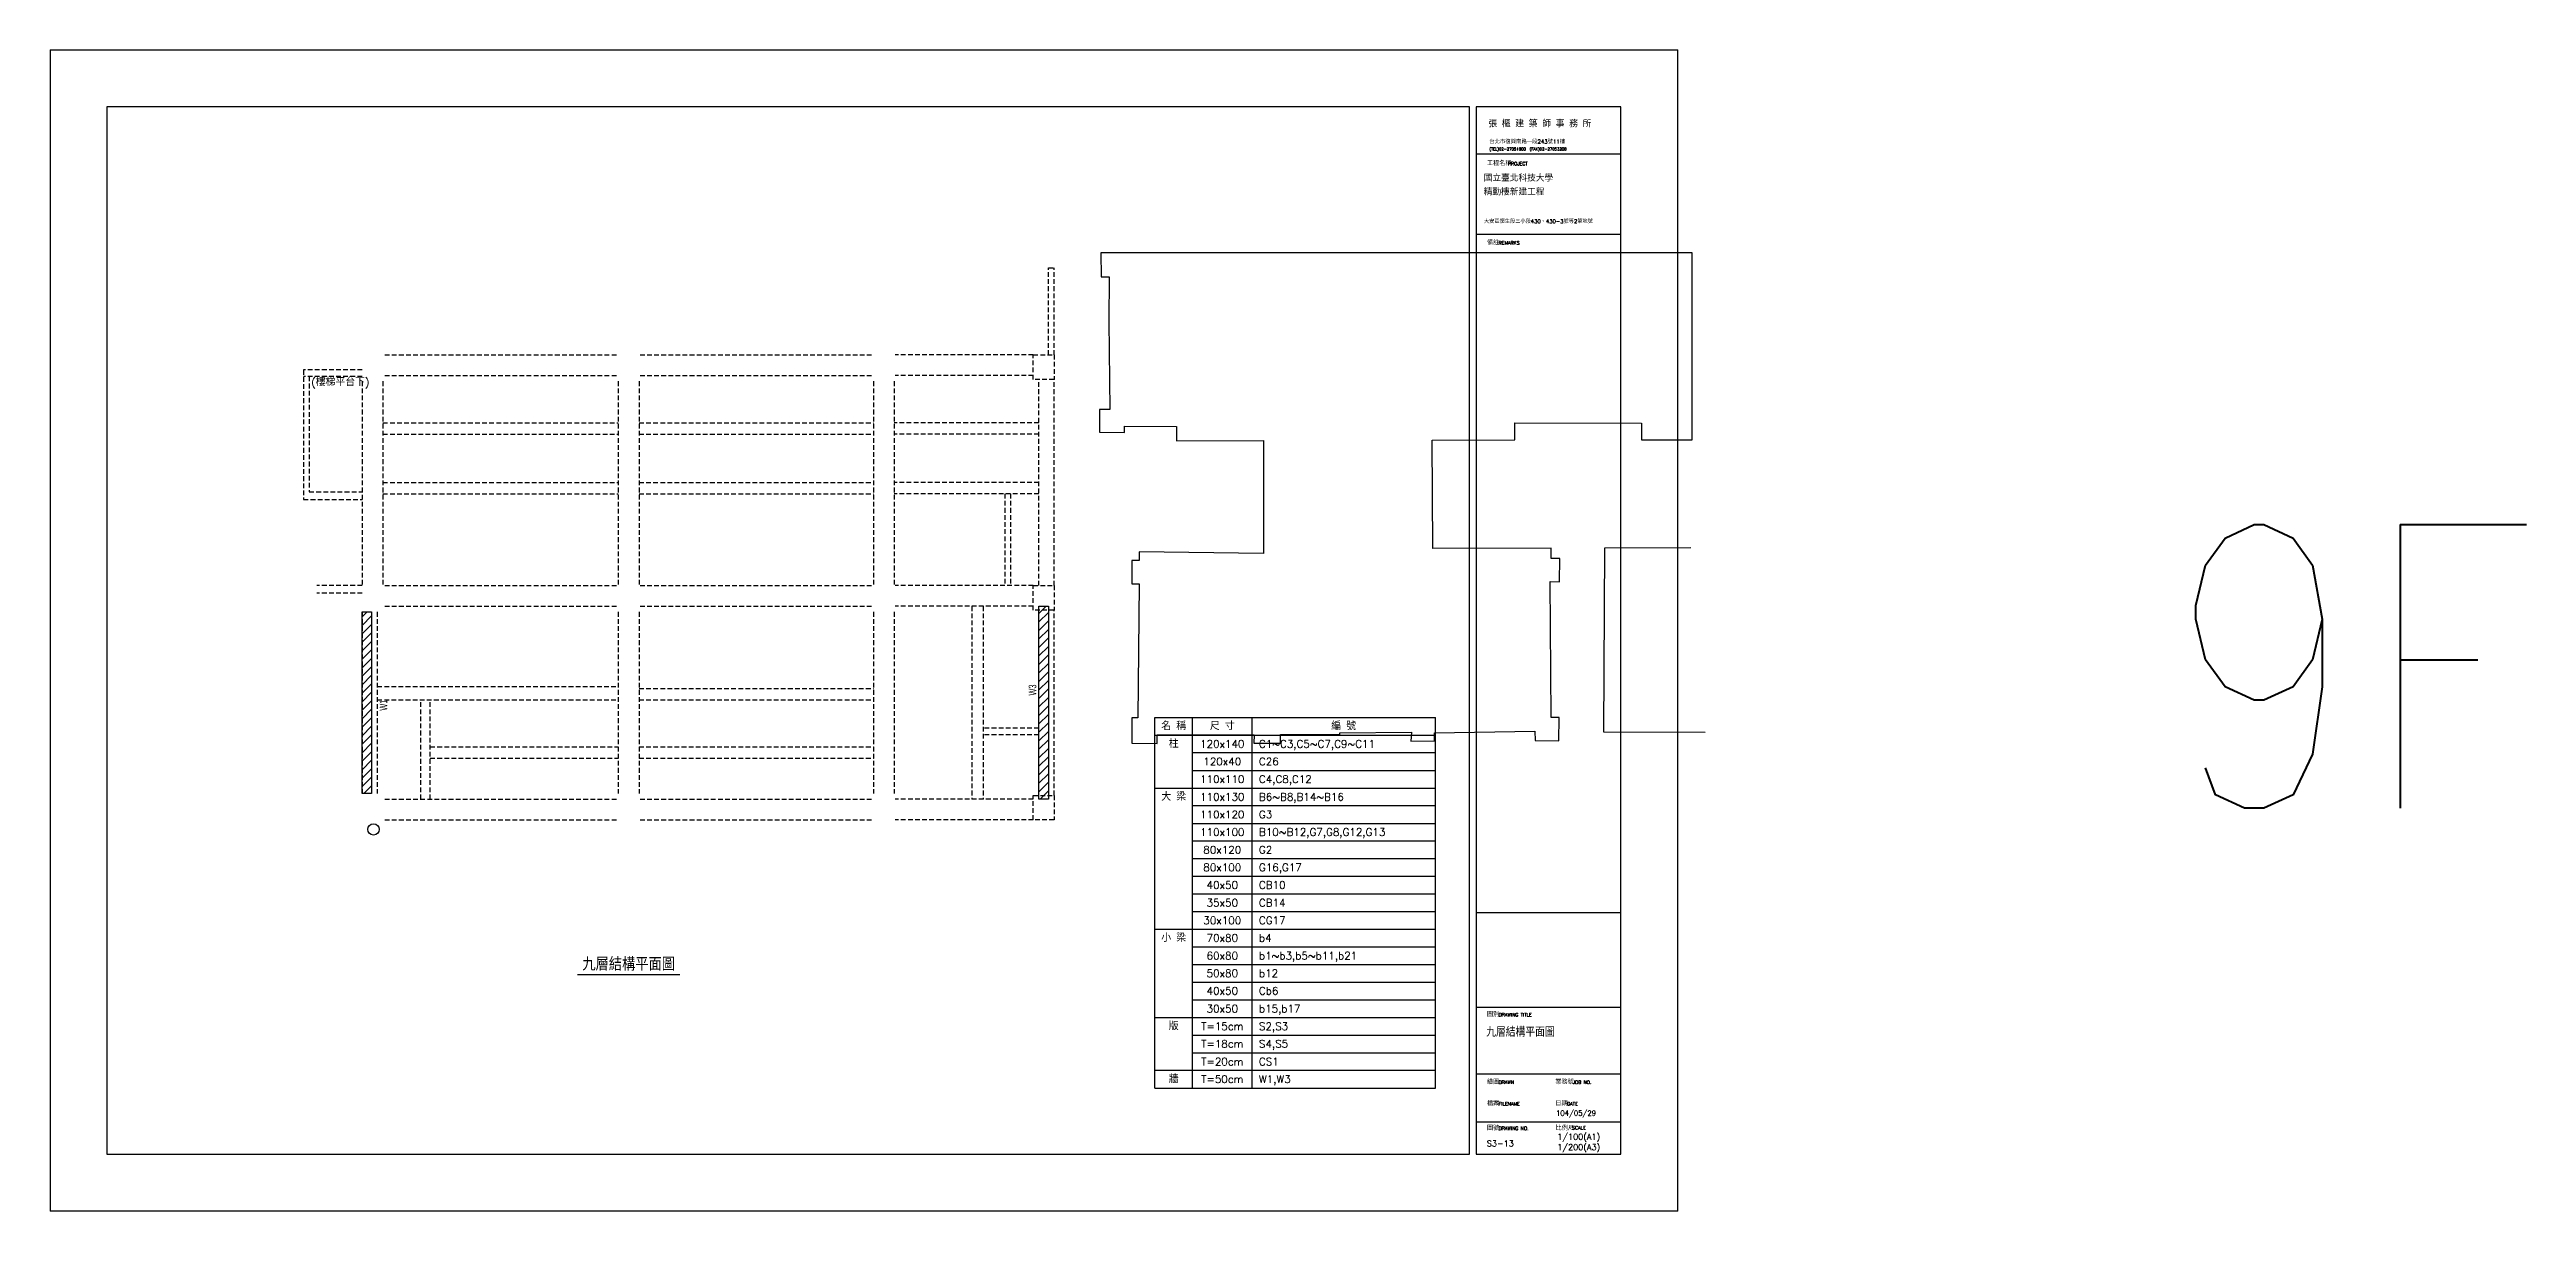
# Model space of a CAD drawing. Header units: millimetres. Extents: x -6716 to 14417, y -6142 to 137521.
# Drawn here: x -2 to 13100, y 42978 to 49123 of the extents above; entities that cross this region are included whole.
import ezdxf
from ezdxf.enums import TextEntityAlignment as Align

# ---------------------------------------------------------------- set-up
doc = ezdxf.new("R2010")
doc.units = ezdxf.units.MM
doc.header["$LTSCALE"] = 100
doc.linetypes.add('HIDDEN', pattern=[0.375, 0.25, -0.125])
for name, color, linetype in [('0-BEAM01', 4, 'HIDDEN'), ('0-BEAM02', 241, 'HIDDEN'), ('0-COL0', 7, 'HIDDEN'), ('0-HATCH', 9, 'Continuous'), ('0-NOTES', 7, 'Continuous'), ('0-TEXT01', 4, 'Continuous'), ('0-TEXTN', 4, 'Continuous'), ('0-TEXTW', 3, 'Continuous'), ('0-WALL', 7, 'HIDDEN'), ('0-施工圖框$0$TEXT-圖框', 3, 'Continuous'), ('0-施工圖框$0$圖框', 7, 'Continuous'), ('CTEXT', 7, 'Continuous'), ('TEXT-標題', 3, 'Continuous'), ('TITLE', 7, 'Continuous')]:
    doc.layers.add(name, color=color, linetype=linetype)
doc.layers.add('RA-Floor-Origin', color=3, linetype='Continuous', lineweight=30)
doc.layers.add('RA-Floor.BoundingBox', color=55, linetype='Continuous', lineweight=20)
doc.layers.add('鄰房', color=2, linetype='Continuous', plot=False)
doc.styles.add('0-施工圖框$0$TXT', font='romans.shx', dxfattribs={"bigfont": 'chineset.shx'})
doc.styles.add('3-AUCAD', font='aucad.shx', dxfattribs={"width": 0.67, "height": 30, "bigfont": 'single.shx'})
doc.styles.add('CHINA', font='romans.shx', dxfattribs={"width": 0.8, "bigfont": 'china.shx'})

msp = doc.modelspace()

# ---------------------------------------------------------------- texts
at = {"color": 2, "lineweight": 25, "style": 'CHINA', "width": 0.8}
msp.add_text('9F', height=1500, dxfattribs=at).set_placement((13151, 45110), align=Align.RIGHT)
at = {"layer": '0-TEXT01', "style": '0-施工圖框$0$TXT'}
msp.add_text('(樓梯平台下)', height=40, dxfattribs=at).set_placement((1382, 47343))
at = {"layer": '0-TEXTN', "style": '0-施工圖框$0$TXT'}
for s, p in [('名 稱', (5944, 45544)), ('柱', (5944, 45450)), ('120x140', (6201, 45450)), ('尺 寸', (6201, 45544)), ('編 號', (6843, 45544)), ('120x40', (6201, 45357)), ('110x110', (6201, 45264)), ('大 梁', (5944, 45170)), ('110x130', (6201, 45170)), ('110x120', (6201, 45077)), ('110x100', (6201, 44984)), ('80x120', (6201, 44890)), ('80x100', (6201, 44797)), ('40x50', (6201, 44704)), ('35x50', (6201, 44610)), ('小 梁', (5944, 44424)), ('30x100', (6201, 44517)), ('70x80', (6201, 44424)), ('60x80', (6201, 44330)), ('50x80', (6201, 44237)), ('40x50', (6201, 44144)), ('30x50', (6201, 44050)), ('版', (5944, 43957)), ('T=15cm', (6201, 43957)), ('T=18cm', (6201, 43864)), ('T=20cm', (6201, 43770)), ('牆', (5944, 43677)), ('T=50cm', (6201, 43677))]:
    msp.add_text(s, height=40, dxfattribs=at).set_placement(p, align=Align.MIDDLE_CENTER)
for s, p in [('C1~C3,C5~C7,C9~C11', (6395, 45430)), ('C26', (6395, 45337)), ('C4,C8,C12', (6395, 45244)), ('G3', (6395, 45057)), ('B6~B8,B14~B16', (6395, 45150)), ('B10~B12,G7,G8,G12,G13', (6395, 44964)), ('G2', (6395, 44870)), ('G16,G17', (6395, 44777)), ('CB10', (6395, 44684)), ('CB14', (6395, 44590)), ('CG17', (6395, 44497)), ('b4', (6395, 44404)), ('b1~b3,b5~b11,b21', (6395, 44310)), ('Cb6', (6395, 44124)), ('b12', (6395, 44217)), ('b15,b17', (6395, 44030)), ('S2,S3', (6395, 43937)), ('S4,S5', (6395, 43844)), ('CS1', (6395, 43750)), ('W1,W3', (6395, 43657))]:
    msp.add_text(s, height=40, dxfattribs=at).set_placement(p)
at = {"layer": '0-TEXTW', "style": '3-AUCAD', "width": 0.67}
for s, p in [('W3', (5217, 45706)), ('W1', (1784, 45626))]:
    msp.add_text(s, height=40, rotation=90, dxfattribs=at).set_placement(p)
at = {"layer": '0-施工圖框$0$TEXT-圖框', "color": 3, "style": '0-施工圖框$0$TXT'}
msp.add_text('104/05/29', height=26.9, dxfattribs=at).set_placement((7966, 43484))
at = {"layer": '0-施工圖框$0$圖框', "color": 4, "style": '0-施工圖框$0$TXT'}
for s, height, p in [('張 樞 建 築 師 事 務 所', 35, (7608, 48712)), ('台北市復興南路一段243號11樓', 21, (7613, 48625)), ('工程名稱', 24, (7601, 48509)), ('(TEL)02-27051800  (FAX)02-27053208', 14.7, (7614, 48589)), ('PROJECT', 18, (7712, 48510)), ('備註', 24, (7601, 48090)), ('REMARKS', 18, (7663, 48091)), ('圖別', 24, (7601, 44008)), ('DRAWING TITLE', 18, (7663, 44009)), ('繪圖', 24, (7601, 43651)), ('DRAWN', 18, (7663, 43652)), ('業務號', 24, (7963, 43651)), ('JOB NO.', 18, (8054, 43652)), ('檔案', 24, (7601, 43537)), ('FILENAME', 18, (7663, 43538)), ('日期', 24, (7963, 43537)), ('DATE', 18, (8025, 43538)), ('圖號', 24, (7601, 43407)), ('DRAWING NO.', 18, (7663, 43408)), ('比例尺', 24, (7964, 43407)), ('SCALE', 18, (8051, 43411))]:
    msp.add_text(s, height=height, dxfattribs=at).set_placement(p)
at = {"layer": '0-施工圖框$0$圖框', "color": 3, "style": '0-施工圖框$0$TXT'}
for s, height, p in [('精勤樓新建工程', 34, (7584, 48352)), ('國立臺北科技大學', 34, (7584, 48425)), ('大安區懷生段三小段430、430-3號等2筆地號', 20.41, (7585, 48204))]:
    msp.add_text(s, height=height, dxfattribs=at).set_placement(p)
at = {"layer": 'CTEXT', "style": '0-施工圖框$0$TXT'}
msp.add_text('九層結構平面圖', height=70, dxfattribs=at).set_placement((3061, 44251), align=Align.CENTER)
at = {"layer": 'TEXT-標題', "ltscale": 200, "style": '0-施工圖框$0$TXT'}
for s, height, p in [('九層結構平面圖', 45, (7597, 43902)), ('1/100(A1)', 31.5, (7973, 43357)), ('S3-13', 31.5, (7600, 43321)), ('1/200(A3)', 31.5, (7973, 43302))]:
    msp.add_text(s, height=height, dxfattribs=at).set_placement(p)

# ---------------------------------------------------------------- hatches: boundary and pattern name
at = {"layer": '0-HATCH'}
h = msp.add_hatch(dxfattribs=at)
h.set_pattern_fill('ANSI31', color=256, scale=10, style=0)
h.set_pattern_definition([(45, (0.0002, -56871.005), (-22.45064, 22.45064), [])])
h.paths.add_polyline_path([(1701, 45188), (1651, 45188), (1651, 46148), (1701, 46148)])
h = msp.add_hatch(dxfattribs=at)
h.set_pattern_fill('ANSI31', color=256, scale=10, style=0)
h.set_pattern_definition([(45, (-30, -56871.005), (-22.45064, 22.45064), [])])
h.paths.add_polyline_path([(5281, 45158), (5231, 45158), (5231, 46178), (5281, 46178)])

# ---------------------------------------------------------------- linework, layer by layer
at = {"layer": '0-BEAM01'}
for p, q in [((5281, 47508), (5281, 47968)), ((5281, 47968), (5311, 47968)), ((5311, 47508), (5311, 47968)), ((1771, 47508), (3001, 47508)), ((3121, 47508), (4351, 47508)), ((5201, 47508), (4471, 47508)), ((1651, 47428), (1341, 47428)), ((1651, 47393), (1341, 47393)), ((1651, 47368), (1651, 46288)), ((1761, 47368), (1761, 46288)), ((1771, 47398), (3001, 47398)), ((3006, 47368), (3006, 46288)), ((3116, 47368), (3116, 46288)), ((3121, 47398), (4351, 47398)), ((4356, 47368), (4356, 46288)), ((4466, 47368), (4466, 46288)), ((5201, 47398), (4471, 47398)), ((5231, 46288), (5231, 47378)), ((5311, 46288), (5311, 47378)), ((1651, 46288), (1411, 46288)), ((1771, 46288), (3001, 46288)), ((3121, 46288), (4351, 46288)), ((5201, 46288), (4471, 46288)), ((1651, 46248), (1411, 46248)), ((1651, 46148), (1651, 45188)), ((1731, 46148), (1731, 45188)), ((1771, 46178), (3001, 46178)), ((3006, 46148), (3006, 45188)), ((3116, 46148), (3116, 45188)), ((3121, 46178), (4351, 46178)), ((4356, 46148), (4356, 45188)), ((4466, 46148), (4466, 45188)), ((5201, 46178), (4471, 46178)), ((5231, 45178), (5231, 46158)), ((5311, 45178), (5311, 46158)), ((1771, 45158), (3001, 45158)), ((3121, 45158), (4351, 45158)), ((5201, 45158), (4471, 45158)), ((1771, 45048), (3001, 45048)), ((3121, 45048), (4351, 45048)), ((5201, 45048), (4471, 45048))]:
    msp.add_line(p, q, dxfattribs=at)
at = {"layer": '0-BEAM02'}
for p, q in [((1341, 47428), (1341, 46743)), ((1371, 47393), (1371, 46783)), ((1761, 47148), (3006, 47148)), ((1761, 47088), (3006, 47088)), ((3116, 47148), (4356, 47148)), ((3116, 47088), (4356, 47088)), ((5231, 47148), (4466, 47148)), ((5231, 47088), (4466, 47088)), ((1371, 46783), (1651, 46783)), ((1761, 46833), (3006, 46833)), ((3116, 46833), (4356, 46833)), ((5231, 46833), (4466, 46833)), ((1341, 46743), (1651, 46743)), ((1761, 46773), (3006, 46773)), ((3116, 46773), (4356, 46773)), ((5231, 46773), (4466, 46773)), ((5051, 46773), (5051, 46288)), ((5081, 46773), (5081, 46288)), ((4876, 46178), (4876, 45158)), ((4936, 46178), (4936, 45158)), ((1731, 45753), (3006, 45753)), ((3116, 45743), (4356, 45743)), ((1731, 45683), (3006, 45683)), ((1961, 45158), (1961, 45683)), ((2011, 45158), (2011, 45683)), ((3116, 45683), (4356, 45683)), ((5231, 45533), (4936, 45533)), ((5231, 45499), (4936, 45499)), ((2011, 45435), (3006, 45435)), ((2011, 45375), (3006, 45375)), ((3116, 45435), (4356, 45435)), ((3116, 45375), (4356, 45375))]:
    msp.add_line(p, q, dxfattribs=at)
at = {"layer": '0-COL0'}
for points in [[(5201, 47378), (5201, 47508), (5311, 47508), (5311, 47378), (5201, 47378)], [(5201, 46158), (5201, 46288), (5311, 46288), (5311, 46158), (5201, 46158)], [(5201, 45048), (5201, 45178), (5311, 45178), (5311, 45048), (5201, 45048)]]:
    msp.add_lwpolyline(points, dxfattribs=at)
at = {"layer": '0-NOTES'}
for p, q in [((5844, 43630), (5844, 45590)), ((5844, 45590), (7328, 45590)), ((5844, 45497), (7328, 45497)), ((6043, 43630), (6043, 45590)), ((6359, 43630), (6359, 45590)), ((7328, 43630), (7328, 45590)), ((5844, 45217), (7328, 45217)), ((5844, 44470), (7328, 44470)), ((5844, 44004), (7328, 44004)), ((5844, 43724), (7328, 43724)), ((5844, 43630), (7328, 43630))]:
    msp.add_line(p, q, dxfattribs=at)
at = {"layer": '0-NOTES', "color": 3}
for p, q in [((6043, 45404), (7328, 45404)), ((6043, 45310), (7328, 45310)), ((6043, 45124), (7328, 45124)), ((6043, 45030), (7328, 45030)), ((6043, 44937), (7328, 44937)), ((6043, 44844), (7328, 44844)), ((6043, 44750), (7328, 44750)), ((6043, 44657), (7328, 44657)), ((6043, 44564), (7328, 44564)), ((6043, 44377), (7328, 44377)), ((6043, 44284), (7328, 44284)), ((6043, 44190), (7328, 44190)), ((6043, 44097), (7328, 44097)), ((6043, 43910), (7328, 43910)), ((6043, 43817), (7328, 43817))]:
    msp.add_line(p, q, dxfattribs=at)
at = {"layer": '0-WALL', "color": 40, "linetype": 'Continuous'}
for points in [[(1701, 45188), (1651, 45188), (1651, 46148), (1701, 46148)], [(5281, 45158), (5231, 45158), (5231, 46178), (5281, 46178)]]:
    msp.add_lwpolyline(points, close=True, dxfattribs=at)
at = {"layer": '0-施工圖框$0$圖框', "color": 1}
for p, q in [((8310, 48820), (7544, 48820)), ((7544, 48820), (7544, 44556)), ((8310, 44556), (8310, 48820)), ((8310, 48570), (7544, 48570)), ((8310, 48145), (7544, 48145)), ((7544, 44556), (7544, 43280)), ((8310, 44556), (7544, 44556)), ((8310, 43280), (8310, 44556)), ((8310, 44056), (7544, 44056)), ((8310, 43703), (7544, 43703)), ((8310, 43449), (7544, 43449)), ((7544, 43280), (8310, 43280))]:
    msp.add_line(p, q, dxfattribs=at)
at = {"layer": 'Defpoints'}
for points in [[(0, 42980), (8610, 42980), (8610, 49120), (0, 49120)], [(300, 43280), (7508, 43280), (7508, 48820), (300, 48820)]]:
    msp.add_lwpolyline(points, close=True, dxfattribs=at)
at = {"layer": 'RA-Floor-Origin'}
msp.add_circle((1711, 44998), 30, dxfattribs=at)
at = {"layer": 'RA-Floor.BoundingBox', "const_width": 5}
msp.add_lwpolyline([(0, 49120), (8610, 49120), (8610, 42980), (0, 42980)], close=True, dxfattribs=at)
at = {"layer": 'TITLE', "color": 1}
msp.add_line((2791, 44231), (3331, 44231), dxfattribs=at)
at = {"layer": '鄰房', "color": 8}
for p, q in [((5559, 48047), (5560, 47920)), ((8687, 48047), (5559, 48047)), ((8687, 47059), (8687, 48047)), ((5560, 47920), (5602, 47920)), ((5602, 47920), (5601, 47685)), ((5601, 47685), (5606, 47218)), ((5552, 47219), (5551, 47099)), ((5606, 47218), (5552, 47219)), ((5551, 47099), (5684, 47098)), ((5684, 47098), (5684, 47131)), ((5684, 47131), (5958, 47129)), ((5958, 47129), (5958, 47053)), ((5958, 47053), (6419, 47054)), ((6419, 47054), (6419, 46457)), ((7312, 47056), (7749, 47058)), ((7314, 46483), (7312, 47056)), ((7749, 47058), (7748, 47148)), ((7748, 47148), (8418, 47147)), ((8418, 47147), (8419, 47059)), ((8419, 47059), (8687, 47059)), ((5762, 46420), (5723, 46421)), ((5723, 46421), (5723, 46296)), ((6419, 46457), (5762, 46466)), ((5762, 46466), (5762, 46420)), ((7941, 46485), (7314, 46483)), ((7941, 46431), (7941, 46485)), ((7987, 46431), (7941, 46431)), ((7985, 46308), (7987, 46431)), ((8223, 46486), (8218, 45514)), ((8679, 46487), (8223, 46486)), ((5723, 46296), (5761, 46296)), ((5761, 46296), (5754, 45588)), ((7940, 45590), (7936, 46309)), ((7936, 46309), (7985, 46308)), ((5754, 45588), (5722, 45588)), ((5722, 45588), (5723, 45454)), ((5857, 45452), (5857, 45499)), ((5857, 45499), (6369, 45499)), ((6369, 45499), (6368, 45455)), ((6508, 45455), (6508, 45500)), ((6508, 45500), (6823, 45500)), ((6823, 45509), (7201, 45512)), ((6823, 45500), (6823, 45509)), ((7201, 45512), (7199, 45464)), ((7199, 45464), (7324, 45467)), ((7324, 45509), (7855, 45517)), ((7324, 45467), (7324, 45509)), ((7855, 45517), (7856, 45468)), ((7856, 45468), (7982, 45467)), ((7983, 45590), (7940, 45590)), ((7982, 45467), (7983, 45590)), ((8218, 45514), (8755, 45513)), ((5723, 45454), (5857, 45452)), ((6368, 45455), (6508, 45455))]:
    msp.add_line(p, q, dxfattribs=at)

msp.set_redraw_order([(e.dxf.handle, doc.entitydb.next_handle()) for e in msp.query("TEXT MTEXT ATTDEF DIMENSION ARC_DIMENSION")])  # texts and dimensions are drawn at this point

doc.saveas('drawing.dxf')
